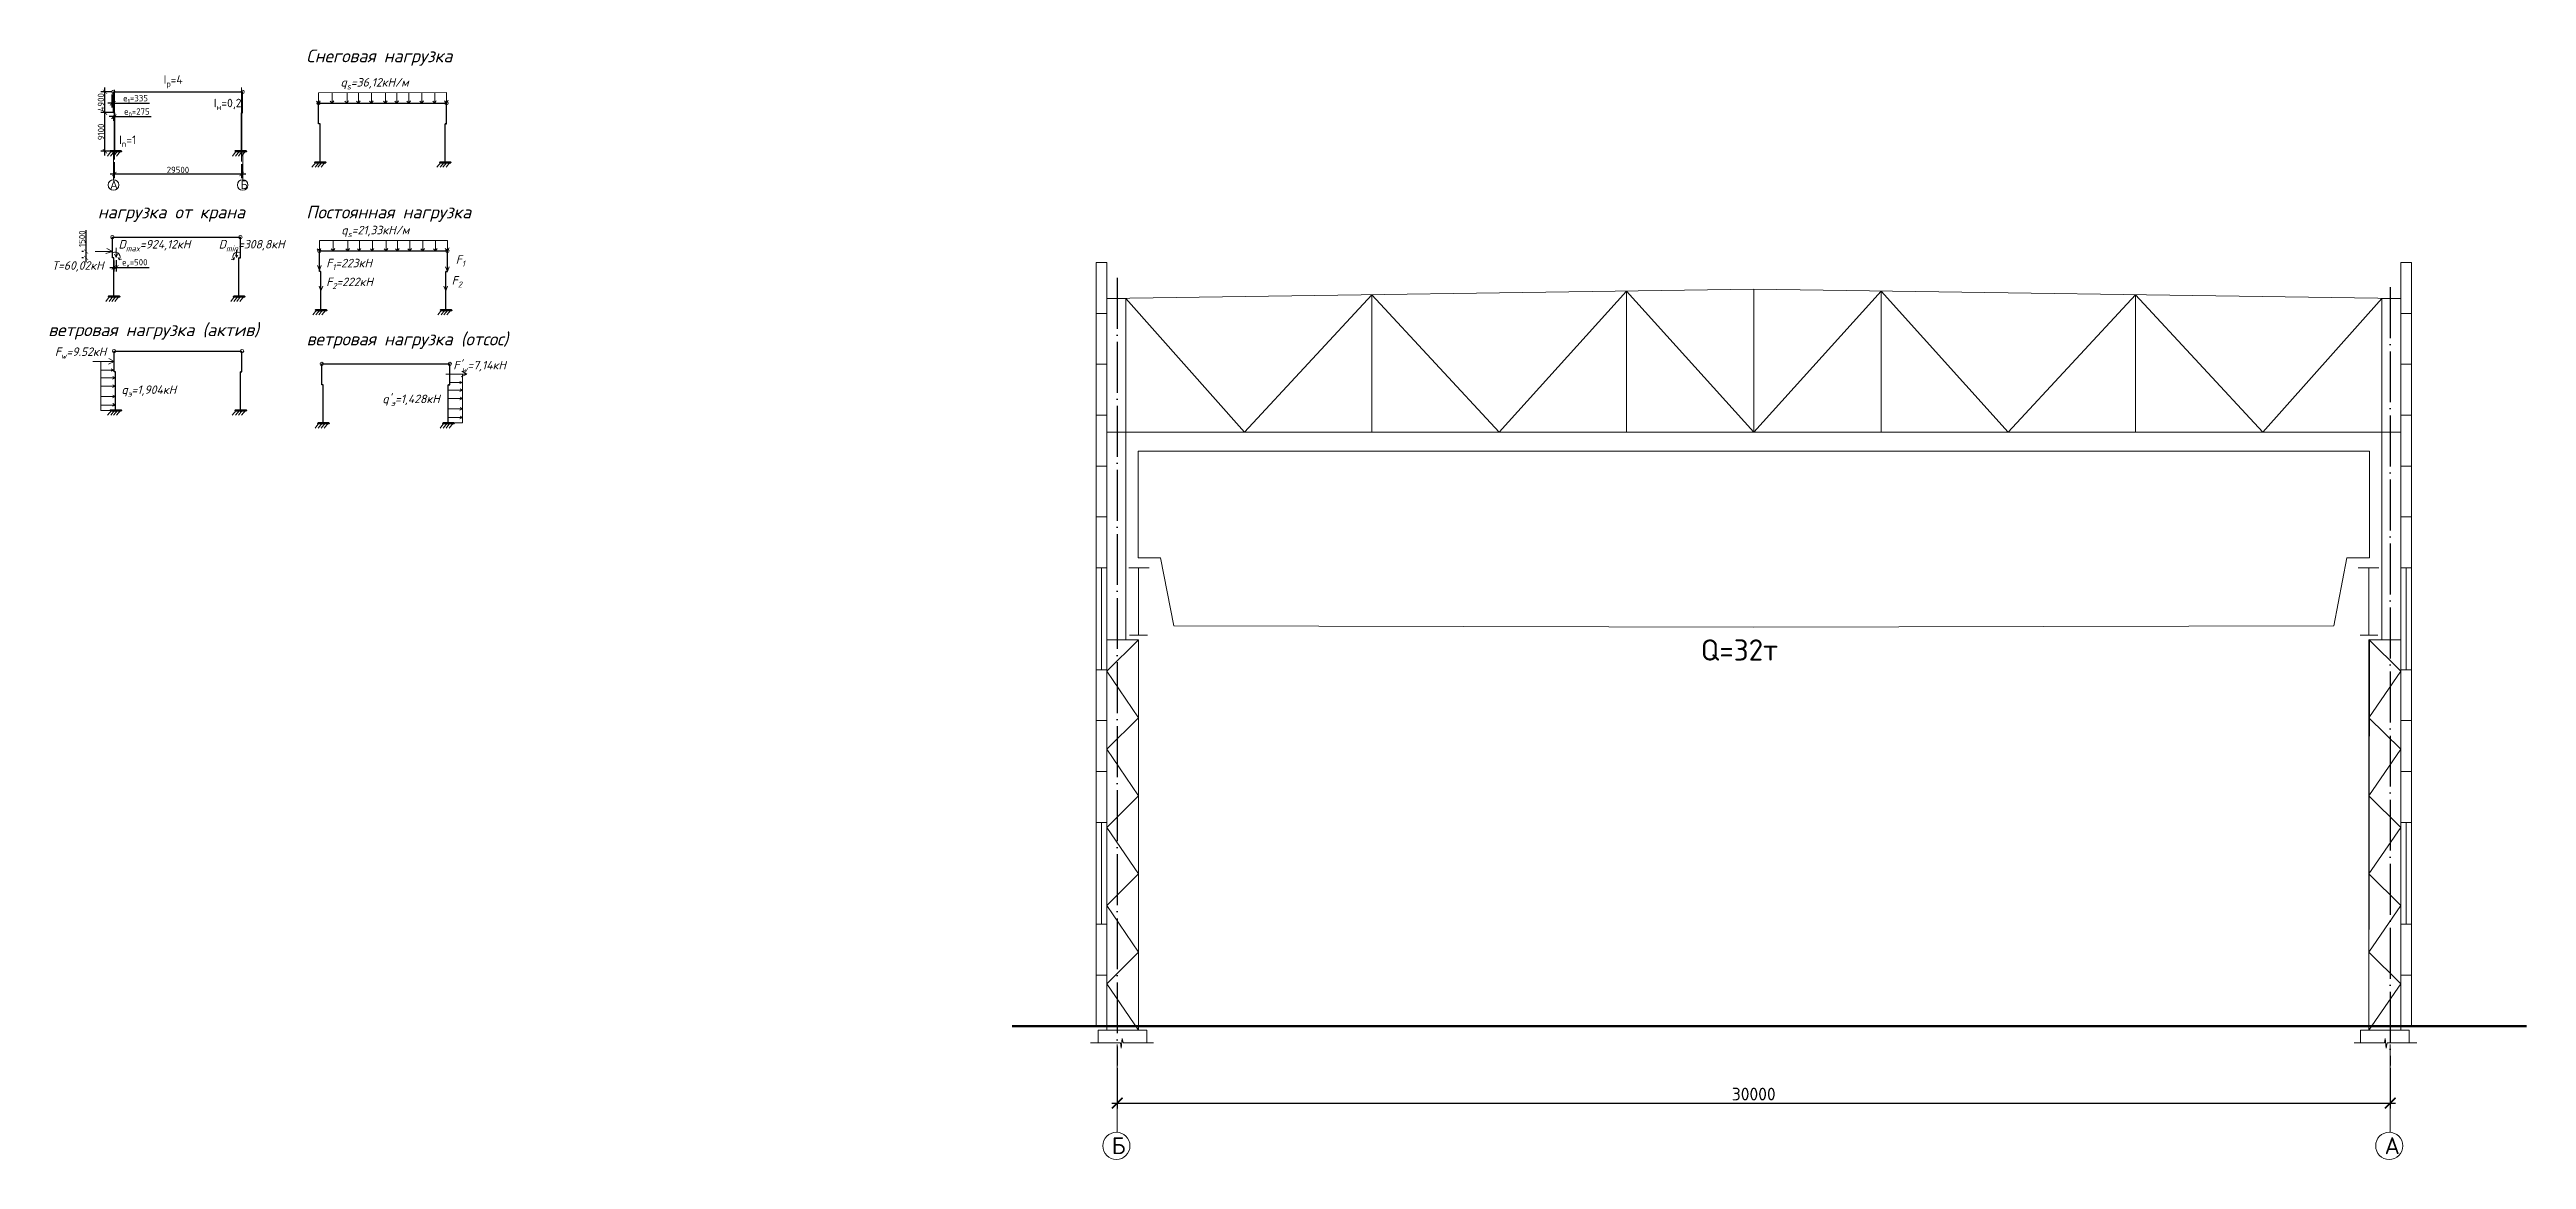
# Model space of a CAD drawing. Header units: millimetres. Extents: x -258606 to -95372, y 16759 to 83244.
# Drawn here: x -128150 to -127566, y 41668 to 41930 of the extents above; entities that cross this region are included whole.
import ezdxf

# ---------------------------------------------------------------- set-up
doc = ezdxf.new("R2010")
doc.units = ezdxf.units.MM
doc.header["$LTSCALE"] = 0.5
doc.linetypes.add('ACAD_ISO04W100', pattern=[30, 24, -3, 0, -3])
doc.layers.add('оси', color=7, linetype='ACAD_ISO04W100')
doc.layers.add('размеры', color=7, linetype='Continuous')
for name, color, linetype, lineweight in [('ТОЛСТЫЕ', 1, 'Continuous', 50), ('ТОЛСТЫЕ3', 7, 'Continuous', 30), ('ТОНКИЕе', 7, 'Continuous', 5)]:
    doc.layers.add(name, color=color, linetype=linetype, lineweight=lineweight)
doc.styles.add('ГОСТ', font='isocpeur.ttf', dxfattribs={"height": 10})
doc.styles.add('Наклонный', font='isocpeur.ttf', dxfattribs={"height": 3.5})
doc.styles.add('Наклонный 5', font='isocpeur.ttf', dxfattribs={"oblique": 15, "height": 7})
doc.linetypes.add('119-3 Кабель низкоковольтный подземный', pattern='A,8,-2,[31,Russia-GOST_Topo.shx,S=0.1,R=180,X=0,Y=0],8,[31,Russia-GOST_Topo.shx,S=0.1,R=0,X=0,Y=0],-2', length=20)
doc.dimstyles.new('1.5', dxfattribs={"dimtxt": 1.5, "dimasz": 1, "dimexe": 1, "dimexo": 0.625, "dimgap": 0.2, "dimtad": 1, "dimdec": 0, "dimlfac": 100, "dimdsep": 46, "dimtxsty": 'ГОСТ', "dimblk1": 'ARCHTICK', "dimblk2": 'ARCHTICK', "dimsah": 1, "dimcen": 0, "dimdle": 1, "dimadec": 0, "dimazin": 0, "dimtfac": 0.75, "dimtdec": 0, "dimtmove": 0, "dimatfit": 3, "dimldrblk": 'ARCHTICK', "dimfxl": 1, "dimtolj": 1, "dimtzin": 0, "dimarcsym": 0})
doc.dimstyles.new('СТРОИТЕЛЬНЫЙ', dxfattribs={"dimtxt": 3.5, "dimasz": 2.5, "dimexe": 1.25, "dimexo": 0.625, "dimtad": 1, "dimdec": 0, "dimlfac": 100, "dimdsep": 46, "dimtxsty": 'Наклонный', "dimblk1": 'ARCHTICK', "dimblk2": 'ARCHTICK', "dimsah": 1, "dimcen": 0, "dimdle": 1.25, "dimadec": 0, "dimazin": 0, "dimtfac": 0.75, "dimtdec": 0, "dimtmove": 0, "dimatfit": 3, "dimldrblk": 'ARCHTICK', "dimfxl": 1, "dimtolj": 1, "dimtzin": 0, "dimarcsym": 0})

msp = doc.modelspace()

# ---------------------------------------------------------------- texts
at = {"layer": 'ТОЛСТЫЕ', "color": 0, "char_height": 3, "attachment_point": 1, "style": 'Наклонный 5'}
for s, width, insert in [('Снеговая нагрузка', 55.9731547, (-128089.06253, 41929.8902)), (' нагрузка от крана', 55.9731547, (-128140.0993, 41893.08503)), ('Постоянная нагрузка', 55.9731547, (-128089.06253, 41893.08503)), (' ветровая нагрузка (актив)', 81.2395818, (-128151.78451, 41865.3308)), ('ветровая нагрузка (отсос)', 55.9731547, (-128088.99056, 41863.1478))]:
    msp.add_mtext_dynamic_manual_height_columns(s, width=width, gutter_width=35, heights=[0], dxfattribs=dict(at, insert=insert))
at = {"layer": 'ТОНКИЕе', "color": 0, "lineweight": 0, "char_height": 2, "attachment_point": 1, "style": 'Наклонный 5'}
for s, width, insert in [('\\A1;{\\Q0;I\\H0.7x;\\S^ р;\\H1.42857x;=4}', 4.5649161, (-128122.66845, 41923.80024)), ('\\A1;{\\Q0;I\\H0.7x;\\S^ н;\\H1.42857x;=0,2}', 4.5649161, (-128110.83469, 41918.29348)), ('\\A1;{\\Q0;I\\H0.7x;\\S^ n;\\H1.42857x;=1}', 4.5649161, (-128133.15063, 41909.62305)), ('{\\Q0;А}', 0.6552784, (-128135.28968, 41899.04898)), ('{\\Q0;Б}', 0.6552784, (-128104.52379, 41899.03261))]:
    msp.add_mtext_dynamic_manual_height_columns(s, width=width, gutter_width=35, heights=[0], dxfattribs=dict(at, insert=insert))
at = {"layer": 'ТОНКИЕе', "color": 0, "attachment_point": 1}
for s, width, gutter_width, insert, char_height, style in [('\\A1;q{\\H0.7x;\\S^ s;}=36,12кН/м', 2.0433332, 35, (-128080.98766, 41923.16681), 2, 'Наклонный 5'), ('\\A1;q{\\H0.7x;\\S^ s;}=21,33кН/м', 2.0433332, 35, (-128080.79425, 41888.34291), 2, 'Наклонный 5'), ('\\A1;D{\\H0.7x;\\S^ max;}=924,12кН', 2.0433332, 35, (-128133.30257, 41884.99139), 2, 'Наклонный 5'), ('\\A1;D{\\H0.7x;\\S^ min;}=308,8кН', 2.0433332, 35, (-128109.68254, 41884.99516), 2, 'Наклонный 5'), ('\\A1;F{\\H0.7x;\\S^ 1;}', 2.0433332, 35, (-128053.8164, 41881.39661), 2, 'Наклонный 5'), ('\\A1;Т=60,02кН', 2.0433332, 35, (-128148.96278, 41879.98533), 2, 'Наклонный 5'), ('\\A1;F{\\H0.7x;\\S^ 1;}=223кН', 2.0433332, 35, (-128084.34891, 41880.56463), 2, 'Наклонный 5'), ('\\A1;F{\\H0.7x;\\S^ 2;}=222кН', 2.0433332, 35, (-128084.34891, 41876.12637), 2, 'Наклонный 5'), ('\\A1;F{\\H0.7x;\\S^ 2;}', 2.0433332, 35, (-128054.77873, 41876.48853), 2, 'Наклонный 5'), ('\\A1;F{\\H0.7x;\\S^ w;}=9.52кН', 2.0433332, 35, (-128148.28593, 41859.67302), 2, 'Наклонный 5'), ("\\A1;F'{\\H0.7x;\\S^ w;}=7,14кН", 2.0433332, 35, (-128054.38804, 41856.50573), 2, 'Наклонный 5'), ('\\A1;q{\\H0.7x;\\S^ э;}=1,904кН', 2.0433332, 35, (-128132.61941, 41850.71552), 2, 'Наклонный 5'), ("\\A1;q'{\\H0.7x;\\S^ э;}=1,428кН", 2.0433332, 35, (-128071.12927, 41848.53904), 2, 'Наклонный 5'), ('Q=32т', 42.1423163, 15, (-127760.38197, 41790.85278), 5, 'Наклонный'), ('{\\Q0;Б}', 1.8527324, 35, (-127899.20942, 41673.49828), 4, 'Наклонный 5'), ('{\\Q0;А}', 1.8527324, 35, (-127599.20942, 41673.49828), 4, 'Наклонный 5')]:
    msp.add_mtext_dynamic_manual_height_columns(s, width=width, gutter_width=gutter_width, heights=[0], dxfattribs=dict(at, insert=insert, char_height=char_height, style=style))

# ---------------------------------------------------------------- blocks, each defined once
blk = doc.blocks.new('_ArchTick')
at = {"color": 0, "linetype": 'ByBlock', "const_width": 0.15}
blk.add_lwpolyline([(-0.5, -0.5), (0.5, 0.5)], dxfattribs=at)
blk = doc.blocks.new('*D628')
at = {"layer": 'Defpoints', "color": 0, "lineweight": 0, "transparency": 16777216}
for p in [(-128134.29, 41903.99), (-128104.29, 41903.53), (-128104.29, 41900.57)]:
    blk.add_point(p, dxfattribs=at)
at = {"layer": 'размеры', "color": 0, "lineweight": -2, "transparency": 16777216}
for p, q in [((-128135.29, 41900.57), (-128103.29, 41900.57)), ((-128134.29, 41903.37), (-128134.29, 41899.57)), ((-128104.29, 41902.91), (-128104.29, 41899.57))]:
    blk.add_line(p, q, dxfattribs=at)
at = {"layer": 'размеры', "color": 0, "lineweight": -2, "transparency": 16777216, "rotation": 180}
blk.add_blockref('_ArchTick', (-128134.29, 41900.57), dxfattribs=at)
at = {"layer": 'размеры', "color": 0, "lineweight": -2, "transparency": 16777216}
blk.add_blockref('_ArchTick', (-128104.29, 41900.57), dxfattribs=at)
at = {"layer": 'размеры', "color": 0, "transparency": 16777216, "insert": (-128119.29, 41901.52), "char_height": 1.5, "attachment_point": 5, "style": 'ГОСТ'}
blk.add_mtext('\\A1;29500', dxfattribs=at)
blk = doc.blocks.new('*D629')
at = {"layer": 'Defpoints', "color": 0, "lineweight": 0, "transparency": 16777216}
for p in [(-128136.49, 41915.03), (-128134.01, 41915.03), (-128134.01, 41905.93)]:
    blk.add_point(p, dxfattribs=at)
at = {"layer": 'размеры', "color": 0, "lineweight": -2, "transparency": 16777216}
for p, q in [((-128136.49, 41904.93), (-128136.49, 41916.03)), ((-128134.64, 41915.03), (-128137.49, 41915.03)), ((-128134.64, 41905.93), (-128137.49, 41905.93))]:
    blk.add_line(p, q, dxfattribs=at)
for p, rotation in [((-128136.49, 41915.03), 90), ((-128136.49, 41905.93), 270)]:
    blk.add_blockref('_ArchTick', p, dxfattribs=dict(at, rotation=rotation))
at = {"layer": 'размеры', "color": 0, "transparency": 16777216, "insert": (-128137.44, 41910.48), "char_height": 1.5, "attachment_point": 5, "rotation": 90, "style": 'ГОСТ'}
blk.add_mtext('\\A1;9100', dxfattribs=at)
blk = doc.blocks.new('*D630')
at = {"layer": 'Defpoints', "color": 0, "transparency": 16777216}
for p in [(-128136.49, 41919.93), (-128134.36, 41919.93), (-128136.49, 41915.03)]:
    blk.add_point(p, dxfattribs=at)
at = {"layer": 'размеры', "color": 0, "lineweight": -2, "transparency": 16777216}
for p, q in [((-128134.99, 41919.93), (-128137.49, 41919.93)), ((-128136.49, 41914.03), (-128136.49, 41920.93)), ((-128137.11, 41915.03), (-128137.49, 41915.03))]:
    blk.add_line(p, q, dxfattribs=at)
for p, rotation in [((-128136.49, 41919.93), 90), ((-128136.49, 41915.03), 270)]:
    blk.add_blockref('_ArchTick', p, dxfattribs=dict(at, rotation=rotation))
at = {"layer": 'размеры', "color": 0, "transparency": 16777216, "insert": (-128137.44, 41917.48), "char_height": 1.5, "attachment_point": 5, "rotation": 90, "style": 'ГОСТ'}
blk.add_mtext('\\A1;4900', dxfattribs=at)
blk = doc.blocks.new('*D631')
at = {"layer": 'Defpoints', "color": 0, "lineweight": 0, "transparency": 16777216}
for p in [(-128134.51, 41914.99), (-128134.29, 41914.99), (-128134.29, 41914.08)]:
    blk.add_point(p, dxfattribs=at)
at = {"layer": 'размеры', "color": 0, "lineweight": -2, "transparency": 16777216}
for p, q in [((-128134.51, 41914.08), (-128135.51, 41914.08)), ((-128134.51, 41914.36), (-128134.51, 41913.08)), ((-128134.51, 41914.08), (-128134.29, 41914.08)), ((-128134.29, 41914.36), (-128134.29, 41913.08)), ((-128134.29, 41914.08), (-128125.62, 41914.08))]:
    blk.add_line(p, q, dxfattribs=at)
blk.add_blockref('_ArchTick', (-128134.51, 41914.08), dxfattribs=at)
at = {"layer": 'размеры', "color": 0, "lineweight": -2, "transparency": 16777216, "rotation": 180}
blk.add_blockref('_ArchTick', (-128134.29, 41914.08), dxfattribs=at)
at = {"layer": 'размеры', "color": 0, "lineweight": 0, "transparency": 16777216, "insert": (-128128.95, 41915.04), "char_height": 1.5, "attachment_point": 5, "style": 'ГОСТ'}
blk.add_mtext('\\A1;е{\\H0.7x;\\S^ 0;}=275', dxfattribs=at)
blk = doc.blocks.new('*D632')
at = {"layer": 'Defpoints', "color": 0, "lineweight": 0, "transparency": 16777216}
for p in [(-128134.85, 41919.93), (-128134.85, 41917.23), (-128134.51, 41919.93)]:
    blk.add_point(p, dxfattribs=at)
at = {"layer": 'размеры', "color": 0, "lineweight": -2, "transparency": 16777216}
for p, q in [((-128134.85, 41917.23), (-128135.85, 41917.23)), ((-128134.85, 41919.3), (-128134.85, 41916.23)), ((-128134.85, 41917.23), (-128134.51, 41917.23)), ((-128134.51, 41919.3), (-128134.51, 41916.23)), ((-128134.51, 41917.23), (-128126.02, 41917.23))]:
    blk.add_line(p, q, dxfattribs=at)
blk.add_blockref('_ArchTick', (-128134.85, 41917.23), dxfattribs=at)
at = {"layer": 'размеры', "color": 0, "lineweight": -2, "transparency": 16777216, "rotation": 180}
blk.add_blockref('_ArchTick', (-128134.51, 41917.23), dxfattribs=at)
at = {"layer": 'размеры', "color": 0, "lineweight": 0, "transparency": 16777216, "insert": (-128129.27, 41918.18), "char_height": 1.5, "attachment_point": 5, "style": 'ГОСТ'}
blk.add_mtext('\\A1;е{\\H0.7x;\\S^ 1;}=335', dxfattribs=at)
blk = doc.blocks.new('*D633')
at = {"layer": 'Defpoints', "color": 0, "lineweight": 0, "transparency": 16777216}
for p in [(-128140.94, 41882.26), (-128140.94, 41882.26), (-128140.94, 41880.76)]:
    blk.add_point(p, dxfattribs=at)
at = {"layer": 'размеры', "color": 0, "lineweight": -2, "transparency": 16777216}
for p, q in [((-128140.94, 41882.26), (-128140.94, 41887.35)), ((-128141.57, 41882.26), (-128141.94, 41882.26)), ((-128141.57, 41880.76), (-128141.94, 41880.76)), ((-128140.94, 41879.76), (-128140.94, 41882.26))]:
    blk.add_line(p, q, dxfattribs=at)
for p, rotation in [((-128140.94, 41882.26), 90), ((-128140.94, 41880.76), 270)]:
    blk.add_blockref('_ArchTick', p, dxfattribs=dict(at, rotation=rotation))
at = {"layer": 'размеры', "color": 0, "lineweight": 0, "transparency": 16777216, "insert": (-128141.89, 41885.31), "char_height": 1.5, "attachment_point": 5, "rotation": 90, "style": 'ГОСТ'}
blk.add_mtext('\\A1;1500', dxfattribs=at)
blk = doc.blocks.new('*D634')
at = {"layer": 'Defpoints', "color": 0, "lineweight": 0, "transparency": 16777216}
for p in [(-128134.38, 41880.76), (-128133.85, 41880.91), (-128133.85, 41878.54)]:
    blk.add_point(p, dxfattribs=at)
at = {"layer": 'размеры', "color": 0, "lineweight": -2, "transparency": 16777216}
for p, q in [((-128135.38, 41878.54), (-128133.85, 41878.54)), ((-128134.38, 41880.14), (-128134.38, 41877.54)), ((-128133.85, 41880.28), (-128133.85, 41877.54)), ((-128133.85, 41878.54), (-128126.06, 41878.54))]:
    blk.add_line(p, q, dxfattribs=at)
at = {"layer": 'размеры', "color": 0, "lineweight": -2, "transparency": 16777216, "rotation": 180}
blk.add_blockref('_ArchTick', (-128134.38, 41878.54), dxfattribs=at)
at = {"layer": 'размеры', "color": 0, "lineweight": -2, "transparency": 16777216}
blk.add_blockref('_ArchTick', (-128133.85, 41878.54), dxfattribs=at)
at = {"layer": 'размеры', "color": 0, "lineweight": 0, "transparency": 16777216, "insert": (-128129.45, 41879.49), "char_height": 1.5, "attachment_point": 5, "style": 'ГОСТ'}
blk.add_mtext('\\A1;е{\\H0.7x;\\S^ к;}=500', dxfattribs=at)
blk = doc.blocks.new('*D653')
at = {"layer": 'Defpoints', "color": 0, "transparency": 16777216}
for p in [(-127897.9, 41690.4), (-127597.9, 41690.4), (-127597.9, 41681.54)]:
    blk.add_point(p, dxfattribs=at)
at = {"layer": 'размеры', "color": 0, "lineweight": -2, "transparency": 16777216}
for p, q in [((-127897.9, 41689.77), (-127897.9, 41680.29)), ((-127597.9, 41689.77), (-127597.9, 41680.29)), ((-127899.15, 41681.54), (-127596.65, 41681.54))]:
    blk.add_line(p, q, dxfattribs=at)
at = {"layer": 'размеры', "color": 0, "lineweight": -2, "transparency": 16777216, "xscale": 2.5, "yscale": 2.5, "zscale": 2.5, "rotation": 180}
blk.add_blockref('_ArchTick', (-127897.9, 41681.54), dxfattribs=at)
at = {"layer": 'размеры', "color": 0, "lineweight": -2, "transparency": 16777216, "xscale": 2.5, "yscale": 2.5, "zscale": 2.5}
blk.add_blockref('_ArchTick', (-127597.9, 41681.54), dxfattribs=at)
at = {"layer": 'размеры', "color": 0, "transparency": 16777216, "insert": (-127747.9, 41683.67), "char_height": 3, "attachment_point": 5, "style": 'Наклонный'}
blk.add_mtext('\\A1;30000', dxfattribs=at)

# ---------------------------------------------------------------- dimensions: what is measured, and where the dimension line sits
at = {"layer": 'размеры', "color": 0}
for base, p1, p2, text, picture, middle in [((-128136.4892, 41919.92735), (-128136.4892, 41915.02735), (-128134.36091, 41919.92735), '4900', '*D630', (-128137.4392, 41917.47735)), ((-128136.4892, 41915.02735), (-128134.01091, 41905.92861), (-128134.01091, 41915.02735), '9100', '*D629', (-128137.4392, 41910.47798))]:
    dim = msp.add_linear_dim(base=base, p1=p1, p2=p2, angle=90, text=text, dimstyle='1.5', dxfattribs=at)
    dim.commit()
    dim.dimension.update_dxf_attribs({"geometry": picture, "text_midpoint": middle})
at = {"layer": 'размеры', "color": 0, "lineweight": 0}
dim = msp.add_linear_dim(base=(-128134.84591, 41917.23458), p1=(-128134.51091, 41919.92735), p2=(-128134.84591, 41919.92735), text='е{\\H0.7x;\\S^ 1;}=335', dimstyle='1.5', dxfattribs=at)
dim.commit()
dim.dimension.update_dxf_attribs({"geometry": '*D632', "text_midpoint": (-128129.26602, 41917.23458), "dimtype": 160})
for base, p1, p2, text, picture, middle in [((-128134.28591, 41914.07658), (-128134.51091, 41914.98625), (-128134.28591, 41914.98625), 'е{\\H0.7x;\\S^ 0;}=275', '*D631', (-128128.95352, 41915.03624)), ((-128133.85237, 41878.54155), (-128134.38019, 41880.76355), (-128133.85237, 41880.90673), 'е{\\H0.7x;\\S^ к;}=500', '*D634', (-128129.45407, 41879.49155))]:
    dim = msp.add_linear_dim(base=base, p1=p1, p2=p2, text=text, dimstyle='1.5', dxfattribs=at)
    dim.commit()
    dim.dimension.update_dxf_attribs({"geometry": picture, "text_midpoint": middle})
at = {"layer": 'размеры', "color": 0}
dim = msp.add_linear_dim(base=(-128104.28591, 41900.57357), p1=(-128134.28591, 41903.99375), p2=(-128104.28591, 41903.53025), text='29500', dimstyle='1.5', dxfattribs=at)
dim.commit()
dim.dimension.update_dxf_attribs({"geometry": '*D628', "text_midpoint": (-128119.28591, 41901.52357)})
at = {"layer": 'размеры', "color": 0, "lineweight": 0}
dim = msp.add_linear_dim(base=(-128140.94483, 41882.26355), p1=(-128140.94483, 41880.76355), p2=(-128140.94483, 41882.26355), angle=90, text='1500', dimstyle='1.5', dxfattribs=at)
dim.commit()
dim.dimension.update_dxf_attribs({"geometry": '*D633', "text_midpoint": (-128141.89483, 41885.30616)})
at = {"layer": 'размеры', "color": 0}
dim = msp.add_linear_dim(base=(-127597.90023, 41681.54481), p1=(-127897.90023, 41690.39996), p2=(-127597.90023, 41690.39996), dimstyle='СТРОИТЕЛЬНЫЙ', dxfattribs=at)
dim.commit()
dim.dimension.update_dxf_attribs({"geometry": '*D653', "text_midpoint": (-127747.90023, 41683.66981)})

# ---------------------------------------------------------------- linework, layer by layer
at = {"layer": 'оси', "color": 0}
for points in [[(-127897.90023, 41876.08366), (-127897.90023, 41690.39996)], [(-127597.90023, 41873.84352), (-127597.90023, 41690.39996)]]:
    msp.add_lwpolyline(points, dxfattribs=at)
at = {"layer": 'ТОЛСТЫЕ', "color": 0}
for points in [[(-128133.98956, 41905.92735), (-128135.20287, 41905.94395), (-128132.64899, 41905.92735), (-128134.01091, 41905.92735)], [(-128134.01091, 41905.92735), (-128134.49365, 41905.92735), (-128133.57086, 41905.92735), (-128134.03225, 41905.92735)], [(-128104.53956, 41905.92735), (-128105.75287, 41905.94395), (-128103.19899, 41905.92735), (-128104.56091, 41905.92735)], [(-128104.56091, 41905.92609), (-128105.04365, 41905.92609), (-128104.12086, 41905.92609), (-128104.58225, 41905.92609)], [(-128085.79584, 41903.27467), (-128087.00915, 41903.29127), (-128084.45528, 41903.27467), (-128085.81719, 41903.27467)], [(-128056.32449, 41903.27467), (-128057.5378, 41903.29127), (-128054.98393, 41903.27467), (-128056.34584, 41903.27467)], [(-128056.34584, 41903.27341), (-128056.82858, 41903.27341), (-128055.90579, 41903.27341), (-128056.36719, 41903.27341)], [(-128134.38019, 41871.66355), (-128135.5935, 41871.68015), (-128133.03963, 41871.66355), (-128134.40154, 41871.66355)], [(-128134.38019, 41871.66355), (-128134.86293, 41871.66355), (-128133.94015, 41871.66355), (-128134.40154, 41871.66355)], [(-128104.93019, 41871.66229), (-128106.1435, 41871.67889), (-128103.58963, 41871.66229), (-128104.95154, 41871.66229)], [(-128104.93019, 41871.66229), (-128105.41293, 41871.66229), (-128104.49015, 41871.66229), (-128104.95154, 41871.66229)], [(-128085.60243, 41868.45076), (-128086.81574, 41868.46737), (-128084.26186, 41868.45076), (-128085.62378, 41868.45076)], [(-128085.60243, 41868.45076), (-128086.08517, 41868.45076), (-128085.16238, 41868.45076), (-128085.62378, 41868.45076)], [(-128056.13108, 41868.45076), (-128057.34439, 41868.46737), (-128054.79052, 41868.45076), (-128056.15243, 41868.45076)], [(-128056.15243, 41868.44951), (-128056.63517, 41868.44951), (-128055.71238, 41868.44951), (-128056.17378, 41868.44951)], [(-128133.98012, 41844.82493), (-128135.19344, 41844.84154), (-128132.63956, 41844.82493), (-128134.00147, 41844.82493)], [(-128134.00147, 41844.82493), (-128134.48421, 41844.82493), (-128133.56143, 41844.82493), (-128134.02282, 41844.82493)], [(-128104.55147, 41844.82368), (-128105.76479, 41844.84028), (-128103.21091, 41844.82368), (-128104.57282, 41844.82368)], [(-128104.55147, 41844.82368), (-128105.03421, 41844.82368), (-128104.11143, 41844.82368), (-128104.57282, 41844.82368)], [(-128085.04505, 41841.79065), (-128086.25837, 41841.80725), (-128083.70449, 41841.79065), (-128085.0664, 41841.79065)], [(-128085.04505, 41841.79065), (-128085.5278, 41841.79065), (-128084.60501, 41841.79065), (-128085.0664, 41841.79065)], [(-128055.59505, 41841.78939), (-128056.80837, 41841.80599), (-128054.25449, 41841.78939), (-128055.6164, 41841.78939)], [(-128055.59505, 41841.78939), (-128056.0778, 41841.78939), (-128055.15501, 41841.78939), (-128055.6164, 41841.78939)]]:
    msp.add_lwpolyline(points, dxfattribs=at)
at = {"layer": 'ТОЛСТЫЕ3', "color": 0}
for points in [[(-128134.36091, 41919.92735), (-128104.21091, 41919.92735)], [(-128085.79584, 41903.27467), (-128085.79584, 41912.37467), (-128085.87084, 41912.37467), (-128085.79584, 41912.37467), (-128086.07084, 41912.37467), (-128086.14584, 41912.37467), (-128086.14584, 41917.27467)], [(-128086.14584, 41917.27467), (-128055.99584, 41917.27467)], [(-128056.34584, 41903.27467), (-128056.34584, 41912.37467), (-128056.27084, 41912.37467), (-128056.34584, 41912.37467), (-128056.07084, 41912.37467), (-128055.99584, 41912.37467), (-128055.99584, 41917.27467)], [(-128134.38019, 41871.66355), (-128134.38019, 41880.76355), (-128134.45519, 41880.76355), (-128134.38019, 41880.76355), (-128134.65519, 41880.76355), (-128134.73019, 41880.76355), (-128134.73019, 41885.66355)], [(-128134.73019, 41885.66355), (-128104.58019, 41885.66355)], [(-128104.93019, 41871.66355), (-128104.93019, 41880.76355), (-128104.85519, 41880.76355), (-128104.93019, 41880.76355), (-128104.65519, 41880.76355), (-128104.58019, 41880.76355), (-128104.58019, 41885.66355)], [(-128085.60243, 41868.45076), (-128085.60243, 41877.55076), (-128085.67743, 41877.55076), (-128085.60243, 41877.55076), (-128085.87743, 41877.55076), (-128085.95243, 41877.55076), (-128085.95243, 41882.45076)], [(-128085.95243, 41882.45076), (-128055.80243, 41882.45076)], [(-128056.15243, 41868.45076), (-128056.15243, 41877.55076), (-128056.07743, 41877.55076), (-128056.15243, 41877.55076), (-128055.87743, 41877.55076), (-128055.80243, 41877.55076), (-128055.80243, 41882.45076)], [(-128134.00147, 41844.82493), (-128134.00147, 41853.92493), (-128134.07647, 41853.92493), (-128134.00147, 41853.92493), (-128134.27647, 41853.92493), (-128134.35147, 41853.92493), (-128134.35147, 41858.82493)], [(-128134.35147, 41858.82493), (-128104.20147, 41858.82493)], [(-128104.55147, 41844.82493), (-128104.55147, 41853.92493), (-128104.47647, 41853.92493), (-128104.55147, 41853.92493), (-128104.27647, 41853.92493), (-128104.20147, 41853.92493), (-128104.20147, 41858.82493)], [(-128085.04505, 41841.79065), (-128085.04505, 41850.89065), (-128085.12005, 41850.89065), (-128085.04505, 41850.89065), (-128085.32005, 41850.89065), (-128085.39505, 41850.89065), (-128085.39505, 41855.79065)], [(-128085.39505, 41855.79065), (-128055.24505, 41855.79065)], [(-128055.59505, 41841.79065), (-128055.59505, 41850.89065), (-128055.52005, 41850.89065), (-128055.59505, 41850.89065), (-128055.32005, 41850.89065), (-128055.24505, 41850.89065), (-128055.24505, 41855.79065)]]:
    msp.add_lwpolyline(points, dxfattribs=at)
at = {"layer": 'ТОНКИЕе', "color": 0, "lineweight": 30}
for points in [[(-128134.28591, 41905.93799), (-128134.28591, 41914.98625), (-128134.28591, 41914.81299), (-128134.28591, 41905.88625), (-128134.28591, 41914.98625), (-128134.51091, 41914.98625), (-128134.51091, 41919.92735), (-128134.28591, 41919.92735)], [(-128104.28591, 41905.93799), (-128104.28591, 41914.98625), (-128104.28591, 41914.81299), (-128104.28591, 41905.88625), (-128104.28591, 41914.98625), (-128104.06091, 41914.98625), (-128104.06091, 41919.92735), (-128104.28591, 41919.92735)]]:
    msp.add_lwpolyline(points, dxfattribs=at)
at = {"layer": 'ТОНКИЕе', "color": 0}
for points in [[(-128134.01091, 41905.92735), (-128134.28591, 41905.92735), (-128134.28591, 41920.39052), (-128134.28591, 41903.99375)], [(-128104.28591, 41905.92735), (-128104.28591, 41903.53025), (-128104.28591, 41920.98181)], [(-128086.16319, 41919.7267), (-128086.16319, 41917.27467), (-128085.791, 41917.78911), (-128086.16319, 41917.27467), (-128086.64689, 41917.73331)], [(-128086.14584, 41917.27467), (-128086.14584, 41919.68368), (-128055.99584, 41919.73106), (-128055.99584, 41917.27467), (-128055.59157, 41917.97493), (-128055.99584, 41917.27467), (-128056.48472, 41917.84485)], [(-128082.915, 41919.7267), (-128082.915, 41917.27467), (-128082.54281, 41917.78911), (-128082.915, 41917.27467), (-128083.3987, 41917.73331)], [(-128079.43941, 41919.7267), (-128079.43941, 41917.27467), (-128079.06722, 41917.78911), (-128079.43941, 41917.27467), (-128079.92311, 41917.73331)], [(-128076.72041, 41919.7267), (-128076.7204, 41917.27467), (-128076.34822, 41917.78911), (-128076.7204, 41917.27467), (-128077.20411, 41917.73331)], [(-128073.65487, 41919.7267), (-128073.65486, 41917.27467), (-128073.28267, 41917.78911), (-128073.65486, 41917.27467), (-128074.13857, 41917.73331)], [(-128070.38091, 41919.7267), (-128070.38091, 41917.27467), (-128070.00872, 41917.78911), (-128070.38091, 41917.27467), (-128070.86461, 41917.73331)], [(-128067.70219, 41919.7267), (-128067.70218, 41917.27467), (-128067.33, 41917.78911), (-128067.70218, 41917.27467), (-128068.18589, 41917.73331)], [(-128064.84494, 41919.7267), (-128064.84493, 41917.27467), (-128064.47274, 41917.78911), (-128064.84493, 41917.27467), (-128065.32864, 41917.73331)], [(-128061.77927, 41919.7267), (-128061.77926, 41917.27467), (-128061.40708, 41917.78911), (-128061.77926, 41917.27467), (-128062.26297, 41917.73331)], [(-128058.77324, 41919.7267), (-128058.77323, 41917.27467), (-128058.40104, 41917.78911), (-128058.77323, 41917.27467), (-128059.25694, 41917.73331)], [(-128134.99903, 41905.92735), (-128135.92142, 41904.8)], [(-128134.23093, 41905.92735), (-128135.15332, 41904.8)], [(-128133.57679, 41905.92735), (-128134.49918, 41904.8)], [(-128134.25228, 41905.92735), (-128134.44309, 41905.69414)], [(-128134.01193, 41905.92735), (-128134.20274, 41905.69414)], [(-128133.73748, 41905.92735), (-128133.92829, 41905.69414)], [(-128132.84136, 41905.92735), (-128133.76375, 41904.8)], [(-128105.54903, 41905.92735), (-128106.47142, 41904.8)], [(-128104.78093, 41905.92735), (-128105.70332, 41904.8)], [(-128104.12679, 41905.92735), (-128105.04918, 41904.8)], [(-128104.80228, 41905.92609), (-128104.99309, 41905.69288)], [(-128104.56193, 41905.92609), (-128104.75274, 41905.69288)], [(-128104.28748, 41905.92609), (-128104.47829, 41905.69288)], [(-128103.39136, 41905.92735), (-128104.31375, 41904.8)], [(-128086.80531, 41903.27467), (-128087.7277, 41902.14732)], [(-128086.03721, 41903.27467), (-128086.9596, 41902.14732)], [(-128085.38307, 41903.27467), (-128086.30546, 41902.14732)], [(-128084.64764, 41903.27467), (-128085.57003, 41902.14732)], [(-128057.33396, 41903.27467), (-128058.25635, 41902.14732)], [(-128056.56586, 41903.27467), (-128057.48825, 41902.14732)], [(-128055.91172, 41903.27467), (-128056.83411, 41902.14732)], [(-128056.58721, 41903.27341), (-128056.77802, 41903.0402)], [(-128056.34687, 41903.27341), (-128056.53768, 41903.0402)], [(-128056.07241, 41903.27341), (-128056.26322, 41903.0402)], [(-128055.17629, 41903.27467), (-128056.09868, 41902.14732)], [(-128138.78836, 41882.26355), (-128134.73019, 41882.26355), (-128136.07739, 41882.96592), (-128134.73019, 41882.26355), (-128136.25651, 41881.80244)], [(-128133.85237, 41883.13852), (-128133.85237, 41880.90673), (-128133.5267, 41881.76406), (-128133.85237, 41880.90673), (-128134.26316, 41881.69716)], [(-128133.16179, 41880.3088), (-128133.376, 41880.88373), (-128133.16179, 41880.3088), (-128132.58627, 41880.48261)], [(-128106.14859, 41880.3088), (-128105.93438, 41880.88373), (-128106.14859, 41880.3088), (-128106.72411, 41880.48261)], [(-128105.45801, 41882.67299), (-128105.45801, 41880.90673), (-128105.75919, 41881.46929), (-128105.45801, 41880.90673), (-128105.18126, 41881.43925)], [(-128085.96978, 41884.9028), (-128085.96977, 41882.45076), (-128085.59759, 41882.96521), (-128085.96977, 41882.45076), (-128086.45348, 41882.90941)], [(-128085.95243, 41882.18861), (-128085.95243, 41877.86719), (-128086.39126, 41878.99454), (-128085.95243, 41877.86719), (-128085.52593, 41878.98098)], [(-128085.95243, 41882.45076), (-128085.95243, 41884.85977), (-128055.80243, 41884.90716), (-128055.80243, 41882.45076), (-128055.39816, 41883.15103), (-128055.80243, 41882.45076), (-128056.29131, 41883.02095)], [(-128082.72159, 41884.9028), (-128082.72158, 41882.45076), (-128082.3494, 41882.96521), (-128082.72158, 41882.45076), (-128083.20529, 41882.90941)], [(-128079.246, 41884.9028), (-128079.24599, 41882.45076), (-128078.87381, 41882.96521), (-128079.24599, 41882.45076), (-128079.7297, 41882.90941)], [(-128076.527, 41884.9028), (-128076.52699, 41882.45076), (-128076.15481, 41882.96521), (-128076.52699, 41882.45076), (-128077.0107, 41882.90941)], [(-128073.46146, 41884.9028), (-128073.46145, 41882.45076), (-128073.08926, 41882.96521), (-128073.46145, 41882.45076), (-128073.94516, 41882.90941)], [(-128070.1875, 41884.9028), (-128070.1875, 41882.45076), (-128069.81531, 41882.96521), (-128070.1875, 41882.45076), (-128070.6712, 41882.90941)], [(-128067.50878, 41884.9028), (-128067.50877, 41882.45076), (-128067.13659, 41882.96521), (-128067.50877, 41882.45076), (-128067.99248, 41882.90941)], [(-128064.65152, 41884.9028), (-128064.65152, 41882.45076), (-128064.27933, 41882.96521), (-128064.65152, 41882.45076), (-128065.13523, 41882.90941)], [(-128061.58586, 41884.9028), (-128061.58585, 41882.45076), (-128061.21367, 41882.96521), (-128061.58585, 41882.45076), (-128062.06956, 41882.90941)], [(-128058.57983, 41884.9028), (-128058.57982, 41882.45076), (-128058.20763, 41882.96521), (-128058.57982, 41882.45076), (-128059.06353, 41882.90941)], [(-128055.80243, 41881.87219), (-128055.80243, 41877.55076), (-128056.24126, 41878.67812), (-128055.80243, 41877.55076), (-128055.37593, 41878.66456)], [(-128085.60243, 41877.32219), (-128085.60243, 41873.00076), (-128086.04126, 41874.12812), (-128085.60243, 41873.00076), (-128085.17593, 41874.11456)], [(-128056.15243, 41877.32219), (-128056.15243, 41873.00076), (-128056.59126, 41874.12812), (-128056.15243, 41873.00076), (-128055.72593, 41874.11456)], [(-127900.40023, 41699.70765), (-127902.90023, 41699.70765), (-127902.90023, 41879.70765)], [(-127900.40023, 41867.70765), (-127900.40023, 41879.70765), (-127902.90023, 41879.70765)], [(-127597.90023, 41699.70765), (-127595.40023, 41699.70765), (-127595.40023, 41879.70765)], [(-127595.40023, 41699.70765), (-127592.90023, 41699.70765), (-127592.90023, 41879.70765)], [(-127595.40023, 41867.70765), (-127595.40023, 41879.70765), (-127592.90023, 41879.70765)], [(-128135.38966, 41871.66355), (-128136.31205, 41870.5362)], [(-128134.62156, 41871.66355), (-128135.54395, 41870.5362)], [(-128133.96742, 41871.66355), (-128134.88981, 41870.5362)], [(-128134.62156, 41871.66355), (-128134.81237, 41871.43034)], [(-128134.38122, 41871.66355), (-128134.57203, 41871.43034)], [(-128134.10676, 41871.66355), (-128134.29757, 41871.43034)], [(-128133.23199, 41871.66355), (-128134.15438, 41870.5362)], [(-128105.93966, 41871.66229), (-128106.86205, 41870.53494)], [(-128105.17156, 41871.66229), (-128106.09395, 41870.53494)], [(-128104.51742, 41871.66229), (-128105.43981, 41870.53494)], [(-128105.17156, 41871.66229), (-128105.36237, 41871.42908)], [(-128104.93122, 41871.66229), (-128105.12203, 41871.42908)], [(-128104.65676, 41871.66229), (-128104.84757, 41871.42908)], [(-128103.78199, 41871.66229), (-128104.70438, 41870.53494)], [(-127747.90023, 41871.20765), (-127747.90023, 41873.40765), (-127900.40023, 41871.20765)], [(-127897.90023, 41699.70765), (-127900.40023, 41699.70765), (-127900.40023, 41871.20765)], [(-127900.40023, 41839.70765), (-127900.40023, 41871.20765), (-127895.90023, 41871.20765), (-127895.90023, 41839.70765)], [(-127897.90023, 41839.70765), (-127837.90023, 41839.70765), (-127837.90023, 41872.10929)], [(-127867.90023, 41839.70765), (-127837.90023, 41872.10929), (-127867.90023, 41839.70765), (-127895.90023, 41871.20765)], [(-127837.90023, 41839.70765), (-127777.90023, 41839.70765), (-127777.90023, 41872.97486)], [(-127807.90023, 41839.70765), (-127837.90023, 41872.10929)], [(-127807.90023, 41839.70765), (-127777.90023, 41872.97486)], [(-127777.90023, 41872.97486), (-127747.90023, 41839.70765)], [(-127747.90023, 41871.20765), (-127747.90023, 41873.40765), (-127595.40023, 41871.20765)], [(-127717.90023, 41872.97486), (-127747.90023, 41839.70765)], [(-127747.90023, 41839.70765), (-127747.90023, 41871.20765)], [(-127657.90023, 41839.70765), (-127717.90023, 41839.70765), (-127717.90023, 41872.97486)], [(-127687.90023, 41839.70765), (-127717.90023, 41872.97486)], [(-127687.90023, 41839.70765), (-127657.90023, 41872.10929)], [(-127597.90023, 41839.70765), (-127657.90023, 41839.70765), (-127657.90023, 41872.10929)], [(-127627.90023, 41839.70765), (-127657.90023, 41872.10929), (-127627.90023, 41839.70765), (-127599.90023, 41871.20765)], [(-127595.40023, 41839.70765), (-127595.40023, 41871.20765), (-127599.90023, 41871.20765), (-127599.90023, 41839.70765)], [(-127597.90023, 41699.70765), (-127595.40023, 41699.70765), (-127595.40023, 41871.20765)], [(-128086.6119, 41868.45076), (-128087.53429, 41867.32342)], [(-128085.8438, 41868.45076), (-128086.76619, 41867.32342)], [(-128085.18966, 41868.45076), (-128086.11205, 41867.32342)], [(-128085.8438, 41868.45076), (-128086.03461, 41868.21755)], [(-128085.60345, 41868.45076), (-128085.79426, 41868.21755)], [(-128085.329, 41868.45076), (-128085.51981, 41868.21755)], [(-128084.45423, 41868.45076), (-128085.37662, 41867.32342)], [(-128057.14055, 41868.45076), (-128058.06294, 41867.32342)], [(-128056.37245, 41868.45076), (-128057.29484, 41867.32342)], [(-128055.71831, 41868.45076), (-128056.6407, 41867.32342)], [(-128056.3938, 41868.44951), (-128056.58461, 41868.2163)], [(-128056.15345, 41868.44951), (-128056.34426, 41868.2163)], [(-128055.879, 41868.44951), (-128056.06981, 41868.2163)], [(-128054.98288, 41868.45076), (-128055.90527, 41867.32342)], [(-127900.40023, 41855.70765), (-127900.40023, 41867.70765), (-127902.90023, 41867.70765)], [(-127595.40023, 41855.70765), (-127595.40023, 41867.70765), (-127592.90023, 41867.70765)], [(-128139.32021, 41856.37493), (-128134.35147, 41856.37493)], [(-128134.35147, 41856.37493), (-128137.47488, 41856.37493), (-128137.47488, 41844.82493), (-128134.48421, 41844.82493)], [(-128137.47488, 41854.31491), (-128134.35147, 41854.31491)], [(-128137.47488, 41852.49495), (-128134.00147, 41852.49495), (-128134.66262, 41852.82293), (-128134.00147, 41852.49495), (-128134.72455, 41852.19581)], [(-128134.35147, 41856.37493), (-128135.58444, 41857.09205), (-128134.35147, 41856.37493), (-128135.69838, 41855.74075)], [(-128134.35147, 41854.31491), (-128135.04158, 41854.59062), (-128134.35147, 41854.31491), (-128135.04158, 41854.04483)], [(-128056.15785, 41853.33784), (-128051.18911, 41853.33784)], [(-128055.24505, 41853.34065), (-128052.20242, 41853.33784), (-128052.20242, 41841.93154), (-128055.59505, 41841.8841)], [(-128052.20242, 41851.40262), (-128052.89253, 41851.67832), (-128052.20242, 41851.40262), (-128052.89253, 41851.13253)], [(-128051.18911, 41853.33784), (-128052.42208, 41854.05496), (-128051.18911, 41853.33784), (-128052.53602, 41852.70366)], [(-127900.40023, 41843.70765), (-127900.40023, 41855.70765), (-127902.90023, 41855.70765)], [(-127595.40023, 41843.70765), (-127595.40023, 41855.70765), (-127592.90023, 41855.70765)], [(-128137.47488, 41850.52844), (-128134.00147, 41850.52844), (-128134.66262, 41850.85642), (-128134.00147, 41850.52844), (-128134.72455, 41850.2293)], [(-128137.47488, 41848.10405), (-128134.00147, 41848.10405), (-128134.66262, 41848.43202), (-128134.00147, 41848.10405), (-128134.72455, 41847.80491)], [(-128137.47488, 41846.09233), (-128134.00147, 41846.09233), (-128134.66262, 41846.42031), (-128134.00147, 41846.09233), (-128134.72455, 41845.79319)], [(-128055.58403, 41849.57838), (-128052.11062, 41849.57838), (-128052.77177, 41849.90636), (-128052.11062, 41849.57838), (-128052.8337, 41849.27924)], [(-128055.58403, 41847.61187), (-128052.11062, 41847.61187), (-128052.77177, 41847.93985), (-128052.11062, 41847.61187), (-128052.8337, 41847.31274)], [(-128055.32583, 41851.40262), (-128052.20242, 41851.40262)], [(-128134.98959, 41844.82493), (-128135.91198, 41843.69759)], [(-128134.22149, 41844.82493), (-128135.14388, 41843.69759)], [(-128133.56735, 41844.82493), (-128134.48974, 41843.69759)], [(-128134.24284, 41844.82493), (-128134.43365, 41844.59172)], [(-128134.0025, 41844.82493), (-128134.19331, 41844.59172)], [(-128133.72805, 41844.82493), (-128133.91886, 41844.59172)], [(-128132.83192, 41844.82493), (-128133.75431, 41843.69759)], [(-128105.56094, 41844.82368), (-128106.48333, 41843.69633)], [(-128104.79284, 41844.82368), (-128105.71523, 41843.69633)], [(-128104.1387, 41844.82368), (-128105.06109, 41843.69633)], [(-128104.79284, 41844.82368), (-128104.98365, 41844.59047)], [(-128104.5525, 41844.82368), (-128104.74331, 41844.59047)], [(-128104.27805, 41844.82368), (-128104.46886, 41844.59047)], [(-128103.40327, 41844.82368), (-128104.32566, 41843.69633)], [(-128086.05453, 41841.79065), (-128086.97692, 41840.6633)], [(-128085.28643, 41841.79065), (-128086.20882, 41840.6633)], [(-128084.63229, 41841.79065), (-128085.55468, 41840.6633)], [(-128085.28643, 41841.79065), (-128085.47724, 41841.55744)], [(-128085.04608, 41841.79065), (-128085.23689, 41841.55744)], [(-128084.77163, 41841.79065), (-128084.96244, 41841.55744)], [(-128083.89686, 41841.79065), (-128084.81925, 41840.6633)], [(-128056.60453, 41841.78939), (-128057.52692, 41840.66204)], [(-128055.83643, 41841.78939), (-128056.75882, 41840.66204)], [(-128055.18229, 41841.78939), (-128056.10468, 41840.66204)], [(-128055.83643, 41841.78939), (-128056.02724, 41841.55618)], [(-128055.59608, 41841.78939), (-128055.78689, 41841.55618)], [(-128055.58403, 41845.18748), (-128052.11062, 41845.18748), (-128052.77177, 41845.51546), (-128052.11062, 41845.18748), (-128052.8337, 41844.88834)], [(-128055.58403, 41843.17576), (-128052.11062, 41843.17576), (-128052.77177, 41843.50374), (-128052.11062, 41843.17576), (-128052.8337, 41842.87662)], [(-128055.32163, 41841.78939), (-128055.51244, 41841.55618)], [(-128054.44686, 41841.78939), (-128055.36925, 41840.66204)], [(-127900.40023, 41831.70765), (-127900.40023, 41843.70765), (-127902.90023, 41843.70765)], [(-127595.40023, 41831.70765), (-127595.40023, 41843.70765), (-127592.90023, 41843.70765)], [(-127900.40023, 41790.70765), (-127900.40023, 41839.70765), (-127895.90023, 41839.70765)], [(-127900.40023, 41790.70765), (-127895.90023, 41790.70765), (-127895.90023, 41839.70765)], [(-127900.40023, 41839.70765), (-127595.40023, 41839.70765)], [(-127595.40023, 41839.70765), (-127900.40023, 41839.70765)], [(-127595.40023, 41790.70765), (-127595.40023, 41839.70765), (-127599.90023, 41839.70765)], [(-127595.40023, 41790.70765), (-127599.90023, 41790.70765), (-127599.90023, 41839.70765)], [(-127900.40023, 41819.70765), (-127900.40023, 41831.70765), (-127902.90023, 41831.70765)], [(-127595.40023, 41819.70765), (-127595.40023, 41831.70765), (-127592.90023, 41831.70765)], [(-127900.40023, 41807.70765), (-127900.40023, 41819.70765), (-127902.90023, 41819.70765)], [(-127595.40023, 41807.70765), (-127595.40023, 41819.70765), (-127592.90023, 41819.70765)], [(-127900.40023, 41795.70765), (-127900.40023, 41807.70765), (-127902.90023, 41807.70765)], [(-127901.65023, 41807.70765), (-127901.65023, 41783.70765)], [(-127892.89951, 41807.70765), (-127890.35589, 41807.70765), (-127895.21644, 41807.70765)], [(-127892.90023, 41791.88269), (-127895.00351, 41791.88269), (-127890.79551, 41791.88269), (-127892.89951, 41791.88269), (-127892.89951, 41807.70765)], [(-127602.90095, 41807.70765), (-127605.44458, 41807.70765), (-127600.58403, 41807.70765)], [(-127602.90023, 41791.88269), (-127600.79695, 41791.88269), (-127605.00495, 41791.88269), (-127602.90095, 41791.88269), (-127602.90095, 41807.70765)], [(-127595.40023, 41795.70765), (-127595.40023, 41807.70765), (-127592.90023, 41807.70765)], [(-127594.15023, 41807.70765), (-127594.15023, 41783.70765)], [(-127900.40023, 41699.70765), (-127892.90023, 41699.70765), (-127892.90023, 41790.70765)], [(-127900.40023, 41699.70765), (-127900.40023, 41790.70765), (-127892.90023, 41790.70765)], [(-127892.90023, 41772.39088), (-127900.40023, 41783.36769), (-127892.90023, 41790.70765)], [(-127602.90023, 41772.39088), (-127595.40023, 41783.36769), (-127602.90023, 41790.81169)], [(-127595.40023, 41699.70765), (-127602.90023, 41699.70765), (-127602.79541, 41790.70765)], [(-127595.40023, 41699.70765), (-127602.90023, 41699.70765), (-127602.90023, 41790.70765)], [(-127595.40023, 41699.70765), (-127595.40023, 41790.70765), (-127602.90023, 41790.70765)], [(-127900.40023, 41771.70765), (-127900.40023, 41783.70765), (-127902.90023, 41783.70765)], [(-127595.40023, 41771.70765), (-127595.40023, 41783.70765), (-127592.90023, 41783.70765)], [(-127900.40023, 41759.70765), (-127900.40023, 41771.70765), (-127902.90023, 41771.70765)], [(-127892.90023, 41753.97007), (-127900.40023, 41764.94688), (-127892.90023, 41772.39088)], [(-127602.90023, 41753.97007), (-127595.40023, 41764.94688), (-127602.90023, 41772.39088)], [(-127595.40023, 41759.70765), (-127595.40023, 41771.70765), (-127592.90023, 41771.70765)], [(-127900.40023, 41747.70765), (-127900.40023, 41759.70765), (-127902.90023, 41759.70765)], [(-127595.40023, 41747.70765), (-127595.40023, 41759.70765), (-127592.90023, 41759.70765)], [(-127892.90023, 41735.54927), (-127900.40023, 41746.52608), (-127892.90023, 41753.97007)], [(-127602.90023, 41735.54927), (-127595.40023, 41746.52608), (-127602.90023, 41753.97007)], [(-127900.40023, 41735.70765), (-127900.40023, 41747.70765), (-127902.90023, 41747.70765)], [(-127901.65023, 41747.70765), (-127901.65023, 41723.70765)], [(-127595.40023, 41735.70765), (-127595.40023, 41747.70765), (-127592.90023, 41747.70765)], [(-127594.15023, 41747.70765), (-127594.15023, 41723.70765)], [(-127892.90023, 41717.12846), (-127900.40023, 41728.10527), (-127892.90023, 41735.54927)], [(-127602.90023, 41717.12846), (-127595.40023, 41728.10527), (-127602.90023, 41735.54927)], [(-127900.40023, 41711.70765), (-127900.40023, 41723.70765), (-127902.90023, 41723.70765)], [(-127595.40023, 41711.70765), (-127595.40023, 41723.70765), (-127592.90023, 41723.70765)], [(-127900.40023, 41699.70765), (-127900.40023, 41711.70765), (-127902.90023, 41711.70765)], [(-127892.90023, 41698.70765), (-127900.40023, 41709.68446), (-127892.90023, 41717.12846)], [(-127602.90023, 41698.70765), (-127595.40023, 41709.68446), (-127602.90023, 41717.12846)], [(-127595.40023, 41699.70765), (-127595.40023, 41711.70765), (-127592.90023, 41711.70765)], [(-127902.40023, 41695.70765), (-127904.22147, 41695.70765), (-127897.17513, 41695.70765), (-127896.98255, 41694.47172), (-127896.73468, 41696.75405), (-127896.54354, 41695.70765), (-127889.39627, 41695.70765)], [(-127900.40023, 41698.70765), (-127902.40023, 41698.70765)], [(-127902.40023, 41698.70765), (-127902.40023, 41695.70765)], [(-127900.40023, 41699.70765), (-127900.40023, 41698.70765), (-127892.90023, 41698.70765), (-127892.90023, 41699.70765)], [(-127897.90023, 41695.37749), (-127897.90023, 41681.54481), (-127897.90023, 41674.72249)], [(-127892.90023, 41698.70765), (-127890.90023, 41698.70765), (-127890.90023, 41695.70765)], [(-127593.40023, 41695.70765), (-127591.57899, 41695.70765), (-127598.62534, 41695.70765), (-127598.81792, 41694.47172), (-127599.06579, 41696.75405), (-127599.25693, 41695.70765), (-127606.40419, 41695.70765)], [(-127602.90023, 41698.70765), (-127604.90023, 41698.70765), (-127604.90023, 41695.70765)], [(-127595.40023, 41699.70765), (-127595.40023, 41698.70765), (-127602.90023, 41698.70765), (-127602.90023, 41699.70765)], [(-127597.90023, 41695.37749), (-127597.90023, 41681.54481), (-127597.90023, 41674.72249)], [(-127595.40023, 41698.70765), (-127593.40023, 41698.70765)], [(-127593.40023, 41698.70765), (-127593.40023, 41695.70765)]]:
    msp.add_lwpolyline(points, dxfattribs=at)
at = {"layer": 'ТОНКИЕе', "color": 0, "lineweight": 0}
for points in [[(-128134.23093, 41905.92735), (-128134.48093, 41905.92735), (-128134.48093, 41899.21593)], [(-128104.28748, 41905.92609), (-128104.03794, 41905.91098), (-128104.03794, 41903.87898)], [(-128103.78794, 41905.91098), (-128104.03794, 41905.91098), (-128104.03794, 41899.19956)], [(-128134.73019, 41880.76355), (-128134.73019, 41882.26355), (-128135.64562, 41882.26355)]]:
    msp.add_lwpolyline(points, dxfattribs=at)
at = {"layer": 'ТОНКИЕе', "color": 0, "linetype": '119-3 Кабель низкоковольтный подземный'}
for points in [[(-127893.01687, 41835.20765), (-127893.01687, 41835.20765), (-127747.90023, 41835.20765)], [(-127893.01687, 41835.20765), (-127893.01687, 41810.10544), (-127887.70395, 41810.10544), (-127884.60452, 41794.05505), (-127747.90023, 41793.76764)], [(-127602.7836, 41835.20765), (-127602.7836, 41835.20765), (-127747.90023, 41835.20765)], [(-127602.7836, 41835.20765), (-127602.7836, 41810.10544), (-127608.09651, 41810.10544), (-127611.19594, 41794.05505), (-127747.90023, 41793.76764)]]:
    msp.add_lwpolyline(points, dxfattribs=at)
at = {"layer": 'ТОНКИЕе', "color": 0, "lineweight": 70}
msp.add_lwpolyline([(-127922.65617, 41699.70765), (-127565.77399, 41699.70765)], dxfattribs=at)
at = {"layer": 'ТОНКИЕе', "color": 0, "lineweight": 0}
for centre, radius in [((-128134.51091, 41919.92735), 0.40019), ((-128104.06091, 41919.92735), 0.40019), ((-128086.14584, 41917.27467), 0.40019), ((-128055.99584, 41917.27467), 0.40019), ((-128134.48093, 41897.97034), 1.24559), ((-128104.03794, 41897.95397), 1.24559), ((-128134.73019, 41885.66355), 0.40019), ((-128104.58019, 41885.66355), 0.40019), ((-128085.96977, 41882.45076), 0.40019), ((-128055.80243, 41882.45076), 0.40019), ((-128134.35147, 41858.82493), 0.40019), ((-128104.20147, 41858.82493), 0.40019), ((-128085.39505, 41855.79065), 0.40019), ((-128055.24505, 41855.79065), 0.40019)]:
    msp.add_circle(centre, radius, dxfattribs=at)
at = {"layer": 'ТОНКИЕе', "color": 0}
for centre in [(-127898.11335, 41671.44606), (-127598.11335, 41671.44606)]:
    msp.add_circle(centre, 3.2, dxfattribs=at)
for centre, start, end in [((-128134.09878, 41880.97585), 324.55298753, 114.76644815), ((-128105.2116, 41880.97585), 65.23355185, 215.44701247)]:
    msp.add_arc(centre, 1.15018, start, end, dxfattribs=at)

msp.set_redraw_order([(e.dxf.handle, doc.entitydb.next_handle()) for e in msp.query("TEXT MTEXT ATTDEF DIMENSION ARC_DIMENSION")])  # texts and dimensions are drawn at this point

doc.saveas('drawing.dxf')
